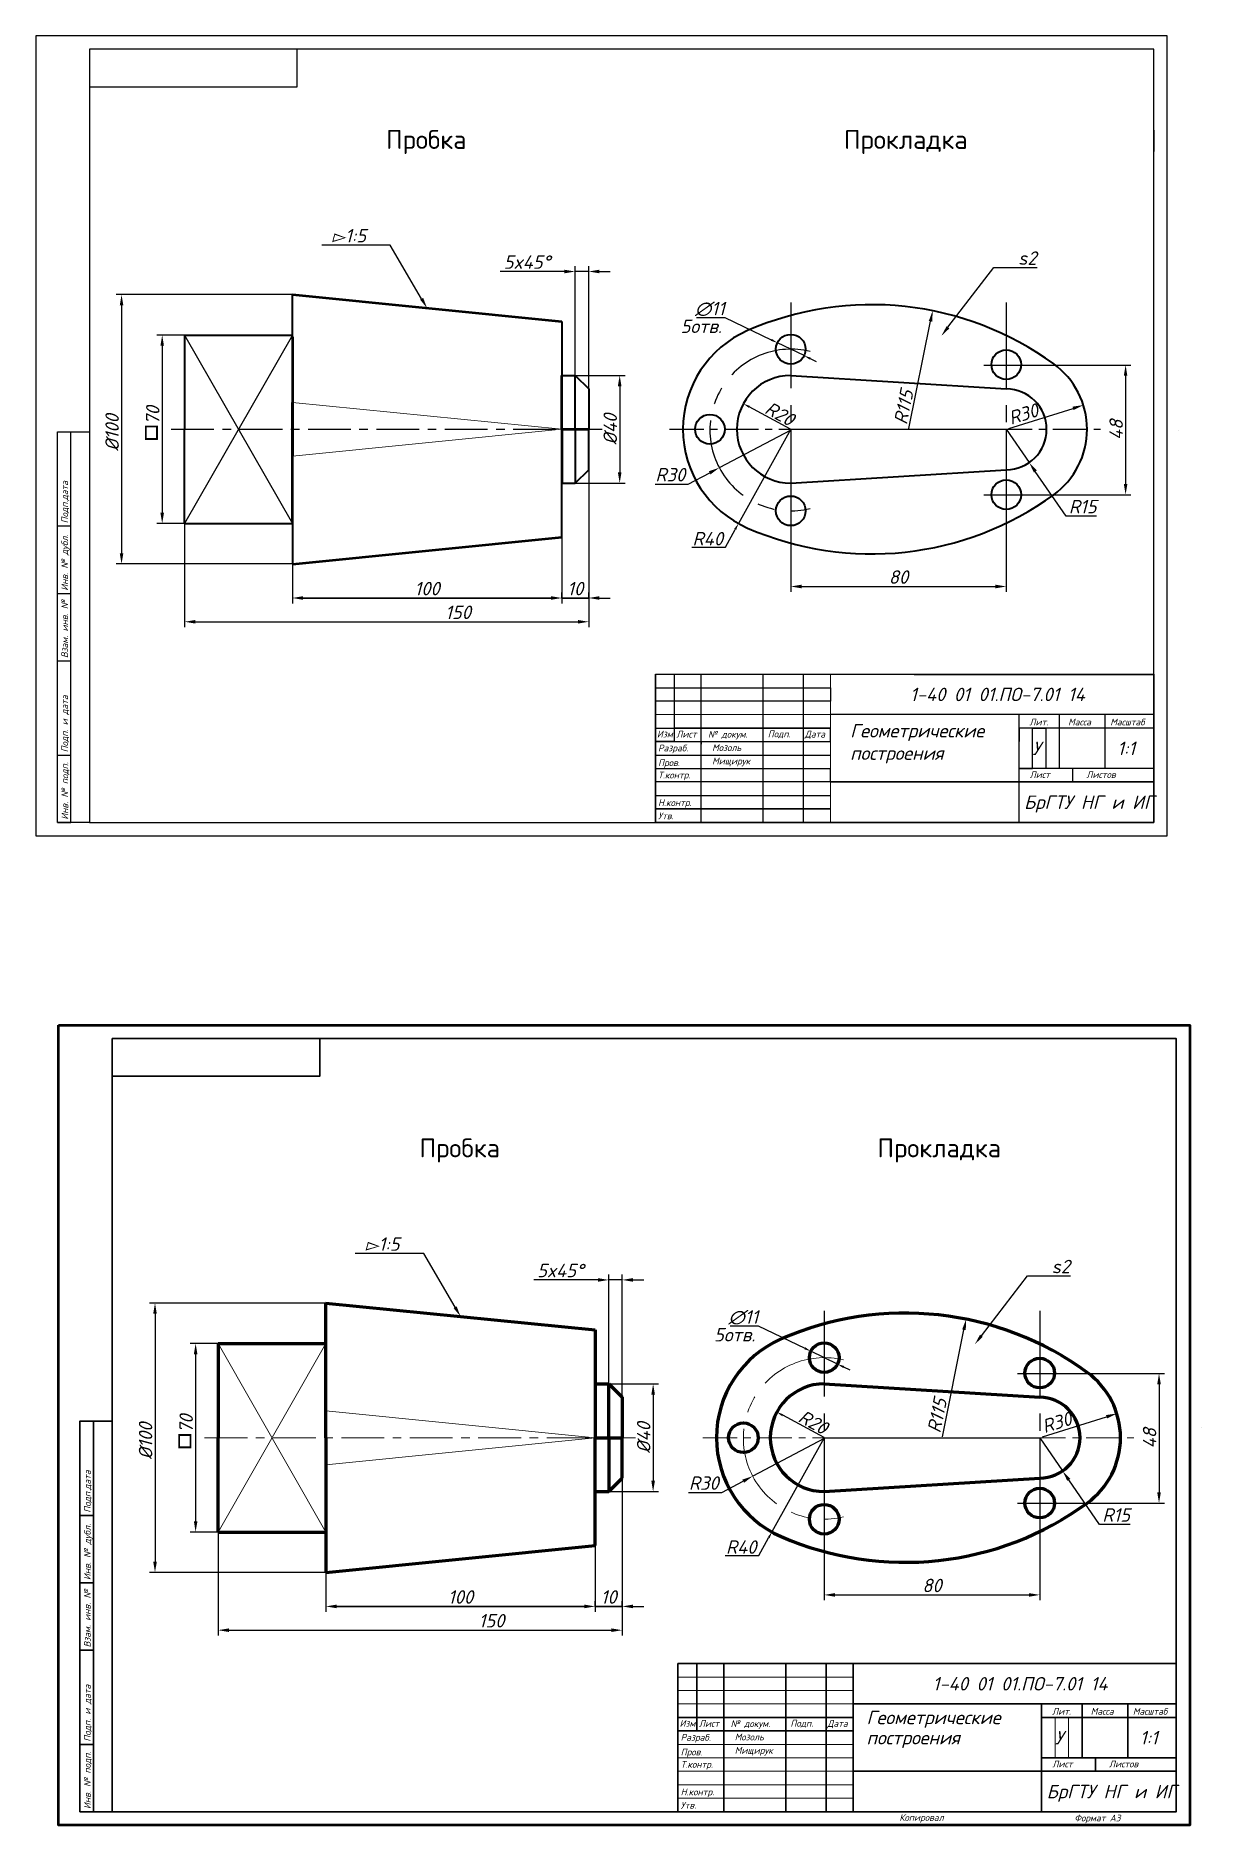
# Model space of a CAD drawing. Header units: millimetres. Extents: x -2 to 3464, y -388 to 765.
# Drawn here: x -2 to 431, y -368 to 297 of the extents above; entities that cross this region are included whole.
import ezdxf
from ezdxf import colors
from ezdxf.entities.mleader import LeaderData, LeaderLine
from ezdxf.math import Vec2, Vec3

# ---------------------------------------------------------------- set-up
doc = ezdxf.new("R2010")
doc.units = ezdxf.units.MM
doc.linetypes.add('осевая', pattern=[50.8, 31.75, -6.35, 6.35, -6.35])
doc.layers.add('MD_Видимые', color=7, linetype='Continuous', lineweight=50)
doc.styles.add('2.5мм', font='isocpeur.ttf', dxfattribs={"oblique": 15, "height": 2.5})
doc.styles.add('7мм', font='isocpeur.ttf', dxfattribs={"height": 7})
doc.styles.get("Standard").update_dxf_attribs({"font": 'isocpeur.ttf', "oblique": 15, "height": 5})
doc.dimstyles.new('ISO-25', dxfattribs={"dimtxt": 5, "dimasz": 2.5, "dimexe": 1.25, "dimexo": 0.625, "dimtad": 1, "dimtoh": 1, "dimtxsty": 'Standard', "dimcen": 2.5, "dimadec": 0, "dimazin": 0, "dimtfac": 1, "dimtmove": 0, "dimatfit": 3, "dimfxl": 1, "dimarcsym": 0})
doc.dimstyles.get("Standard").update_dxf_attribs({"dimtxt": 5, "dimasz": 4, "dimexe": 2, "dimexo": 0, "dimgap": 1, "dimtad": 1, "dimtoh": 1, "dimdec": 0, "dimzin": 0, "dimdsep": 46, "dimtxsty": 'Standard', "dimcen": 0, "dimadec": 0, "dimazin": 0, "dimtfac": 1, "dimtdec": 0, "dimtmove": 0, "dimatfit": 3, "dimfxl": 1, "dimtolj": 1, "dimtzin": 0, "dimarcsym": 0})

msp = doc.modelspace()

# ---------------------------------------------------------------- texts
at = {"style": '2.5мм', "oblique": 15}
for s, p in [('Подп.дата', (10.001, 115.667)), ('Инв. № дубл.', (10.001, 90.667)), ('Взам. инв. №', (10.001, 65.667)), ('Подп. и дата', (10.001, 30.667)), ('Инв. № подп.', (10.036, 5.667)), ('Подп.дата', (18.396, -251.591)), ('Инв. № дубл.', (18.396, -276.591)), ('Взам. инв. №', (18.396, -301.591)), ('Подп. и дата', (18.396, -336.591)), ('Инв. № подп.', (18.431, -361.592))]:
    msp.add_text(s, height=2.5, rotation=90, dxfattribs=at).set_placement(p)
for s, p in [('Изм.', (228.588, 36.187)), ('Лист', (235.774, 36.167)), ('Изм.', (236.983, -331.071)), ('Лист', (244.169, -331.091))]:
    msp.add_text(s, height=2.5, dxfattribs=at).set_placement(p)
at = {"attachment_point": 1}
for s, width, gutter_width, heights, insert, char_height, style in [('Пробка', 30, 35, [0], (128.001, 261.667), 7, '7мм'), ('Прокладка', 30, 35, [0], (298.001, 261.667), 7, '7мм'), ('Лит.', 15, 12.5, [0], (366.864, 43.167), 2.5, '2.5мм'), ('Масса', 17, 12.5, [0], (381.229, 43.167), 2.5, '2.5мм'), ('Масштаб', 18, 12.5, [0], (396.872, 43.167), 2.5, '2.5мм'), ('Разраб.', 17, 12.5, [0], (229.001, 33.527), 2.5, '2.5мм'), ('\\pxi-3,l4,t3;№^Iдокум.', 23, 12.5, [2.413], (245.05, 38.628), 2.5, '2.5мм'), ('Мозоль', 23, 12.5, [0], (249.066, 33.667), 2.5, '2.5мм'), ('Подп.', 15, 12.5, [0], (269.751, 38.771), 2.5, '2.5мм'), ('Пров.', 17, 12.5, [0], (229.001, 28.058), 2.5, '2.5мм'), ('Мищирук', 23, 12.5, [0], (249.066, 28.667), 2.5, '2.5мм'), ('Т.контр.', 16, 12.5, [0], (229.001, 23.493), 2.5, '2.5мм'), ('Лист', 20, 12.5, [0], (366.97, 23.667), 2.5, '2.5мм'), ('Листов', 30, 12.5, [0], (388.001, 23.667), 2.5, '2.5мм'), ('Утв.', 16, 12.5, [0], (229.001, 8.343), 2.5, '2.5мм'), ('Н.контр.', 16, 12.5, [0], (229.001, 13.252), 2.5, '2.5мм'), ('Пробка', 30, 35, [0], (140.419, -112.671), 7, '7мм'), ('Прокладка', 30, 35, [0], (310.419, -112.671), 7, '7мм'), ('Лит.', 15, 12.5, [0], (375.259, -324.091), 2.5, '2.5мм'), ('Масса', 17, 12.5, [0], (389.624, -324.091), 2.5, '2.5мм'), ('Масштаб', 18, 12.5, [0], (405.266, -324.091), 2.5, '2.5мм'), ('\\pxi-3,l4,t3;№^Iдокум.', 23, 12.5, [2.413], (253.445, -328.631), 2.5, '2.5мм'), ('Подп.', 15, 12.5, [0], (278.146, -328.488), 2.5, '2.5мм'), ('Разраб.', 17, 12.5, [0], (237.396, -333.732), 2.5, '2.5мм'), ('Мозоль', 23, 12.5, [0], (257.461, -333.591), 2.5, '2.5мм'), ('Мищирук', 23, 12.5, [0], (257.461, -338.591), 2.5, '2.5мм'), ('Пров.', 17, 12.5, [0], (237.396, -339.201), 2.5, '2.5мм'), ('Т.контр.', 16, 12.5, [0], (237.396, -343.766), 2.5, '2.5мм'), ('Лист', 20, 12.5, [0], (375.365, -343.591), 2.5, '2.5мм'), ('Листов', 30, 12.5, [0], (396.396, -343.591), 2.5, '2.5мм'), ('Н.контр.', 16, 12.5, [0], (237.396, -354.007), 2.5, '2.5мм'), ('Утв.', 16, 12.5, [0], (237.396, -358.916), 2.5, '2.5мм')]:
    msp.add_mtext_dynamic_manual_height_columns(s, width=width, gutter_width=gutter_width, heights=heights, dxfattribs=dict(at, insert=insert, char_height=char_height, style=style))
at = {"char_height": 5, "attachment_point": 1}
for s, width, heights, insert in [('\\pxtc1,4;5отв.', 22.78057, [0], (237.366, 191.326)), ('1-40 01 01.ПО-7.01 14', 120, [0], (322.559, 54.667)), ('Геометрические\\Pпостроения', 70, [18.239], (300.31, 41.205)), ('У', 5, [0], (368.001, 34.667)), ('1:1', 18, [0], (399.475, 34.667)), ('БрГТУ НГ и ИГ', 55, [0], (364.883, 14.667)), ('\\pxtc1,4;5отв.', 22.78057, [0], (249.784, -183.012)), ('1-40 01 01.ПО-7.01 14', 120, [0], (330.954, -312.591)), ('Геометрические', 70, [0], (306.396, -325.091)), ('построения', 70, [0], (306.396, -332.591)), ('У', 5, [0], (376.396, -332.591)), ('1:1', 18, [0], (407.87, -332.591)), ('БрГТУ НГ и ИГ', 55, [0], (373.277, -352.591))]:
    msp.add_mtext_dynamic_manual_height_columns(s, width=width, gutter_width=25, heights=heights, dxfattribs=dict(at, insert=insert))
at = {"char_height": 7, "attachment_point": 1, "rotation": 90, "style": '7мм'}
for insert in [(37.203, 145.916), (49.621, -228.422)]:
    msp.add_mtext_dynamic_manual_height_columns('{\\H0.95833x;□}', width=6.15487, gutter_width=35, heights=[0], dxfattribs=dict(at, insert=insert))
at = {"char_height": 2.5, "attachment_point": 1, "style": '2.5мм'}
for insert in [(283.473, 38.676), (291.868, -328.582)]:
    msp.add_mtext('Дата', dxfattribs=dict(at, insert=insert))
at = {"layer": 'MD_Видимые', "char_height": 2.5, "attachment_point": 1, "style": '2.5мм'}
for s, width, insert in [('Копировал', 19.92422, (318.58, -363.481)), ('Формат А3', 48.12565, (383.564, -363.666))]:
    msp.add_mtext_dynamic_manual_height_columns(s, width=width, gutter_width=12.5, heights=[0], dxfattribs=dict(at, insert=insert))

# ---------------------------------------------------------------- blocks, each defined once
blk = doc.blocks.new('*D0')
at = {"color": 0, "lineweight": -2, "transparency": 16777216}
for p, q in [((194.26, 209.16), (170.42, 209.16)), ((198.26, 165.59), (198.26, 211.16)), ((203.26, 209.16), (198.26, 209.16)), ((203.26, 165.59), (203.26, 211.16)), ((207.26, 209.16), (211.26, 209.16))]:
    blk.add_line(p, q, dxfattribs=at)
at = {"color": 0, "transparency": 16777216}
for points in [[(194.26, 209.83), (194.26, 208.5), (198.26, 209.16)], [(207.26, 209.83), (207.26, 208.5), (203.26, 209.16)]]:
    blk.add_solid(points, dxfattribs=at)
at = {"layer": 'Defpoints', "color": 0, "transparency": 16777216}
for p in [(198.26, 209.16), (198.26, 165.59), (203.26, 165.59)]:
    blk.add_point(p, dxfattribs=at)
at = {"color": 0, "transparency": 16777216, "insert": (180.34, 212.66), "char_height": 5, "width": 9.8795, "attachment_point": 5}
blk.add_mtext('\\A1;5x45%%D', dxfattribs=at)
blk = doc.blocks.new('*D1')
at = {"color": 0, "lineweight": -2, "transparency": 16777216}
for p, q in [((93.26, 130.59), (93.26, 85.96)), ((193.26, 130.59), (193.26, 85.96)), ((189.26, 87.96), (97.26, 87.96))]:
    blk.add_line(p, q, dxfattribs=at)
at = {"color": 0, "transparency": 16777216}
for points in [[(97.26, 88.63), (97.26, 87.3), (93.26, 87.96)], [(189.26, 88.63), (189.26, 87.3), (193.26, 87.96)]]:
    blk.add_solid(points, dxfattribs=at)
at = {"layer": 'Defpoints', "color": 0, "transparency": 16777216}
for p in [(93.26, 130.59), (193.26, 130.59), (93.26, 87.96)]:
    blk.add_point(p, dxfattribs=at)
at = {"color": 0, "transparency": 16777216, "insert": (143.26, 91.46), "char_height": 5, "attachment_point": 5}
blk.add_mtext('\\A1;100', dxfattribs=at)
blk = doc.blocks.new('*D2')
at = {"color": 0, "lineweight": -2, "transparency": 16777216}
for p, q in [((93.26, 130.59), (93.26, 85.96)), ((97.26, 87.96), (189.26, 87.96)), ((193.26, 87.96), (193.26, 89.96))]:
    blk.add_line(p, q, dxfattribs=at)
for points in [[(97.26, 88.63), (97.26, 87.3), (93.26, 87.96)], [(189.26, 88.63), (189.26, 87.3), (193.26, 87.96)]]:
    blk.add_solid(points, dxfattribs=at)
at = {"layer": 'Defpoints', "color": 0, "lineweight": -2, "transparency": 16777216}
for p in [(93.26, 130.59), (193.26, 87.96), (193.26, 87.96)]:
    blk.add_point(p, dxfattribs=at)
at = {"color": 0, "transparency": 16777216, "insert": (143.26, 91.46), "char_height": 5, "attachment_point": 5}
blk.add_mtext('\\A1;100', dxfattribs=at)
blk = doc.blocks.new('*D3')
at = {"color": 0, "lineweight": -2, "transparency": 16777216}
for p, q in [((189.26, 87.96), (185.26, 87.96)), ((193.26, 87.96), (193.26, 89.96)), ((193.26, 87.96), (203.26, 87.96)), ((203.26, 87.96), (203.26, 89.96)), ((207.26, 87.96), (211.26, 87.96))]:
    blk.add_line(p, q, dxfattribs=at)
for points in [[(189.26, 88.63), (189.26, 87.3), (193.26, 87.96)], [(207.26, 88.63), (207.26, 87.3), (203.26, 87.96)]]:
    blk.add_solid(points, dxfattribs=at)
at = {"layer": 'Defpoints', "color": 0, "lineweight": -2, "transparency": 16777216}
for p in [(193.26, 87.96), (203.26, 87.96), (203.26, 87.96)]:
    blk.add_point(p, dxfattribs=at)
at = {"color": 0, "transparency": 16777216, "insert": (198.26, 91.46), "char_height": 5, "attachment_point": 5}
blk.add_mtext('\\A1;10', dxfattribs=at)
blk = doc.blocks.new('*D4')
at = {"color": 0, "lineweight": -2, "transparency": 16777216}
for p, q in [((198.26, 170.59), (216.76, 170.59)), ((214.76, 166.59), (214.76, 134.59)), ((198.26, 130.59), (216.76, 130.59))]:
    blk.add_line(p, q, dxfattribs=at)
at = {"color": 0, "transparency": 16777216}
for points in [[(214.09, 166.59), (215.42, 166.59), (214.76, 170.59)], [(214.09, 134.59), (215.42, 134.59), (214.76, 130.59)]]:
    blk.add_solid(points, dxfattribs=at)
at = {"layer": 'Defpoints', "color": 0, "transparency": 16777216}
for p in [(198.26, 170.59), (198.26, 130.59), (214.76, 130.59)]:
    blk.add_point(p, dxfattribs=at)
at = {"color": 0, "transparency": 16777216, "insert": (211.26, 150.59), "char_height": 5, "attachment_point": 5, "rotation": 90}
blk.add_mtext('\\A1;%%C40', dxfattribs=at)
blk = doc.blocks.new('*D5')
at = {"color": 0, "lineweight": -2, "transparency": 16777216}
for p, q in [((350, 174.44), (404.57, 174.44)), ((402.57, 170.44), (402.57, 130.32)), ((349.99, 126.32), (404.57, 126.32))]:
    blk.add_line(p, q, dxfattribs=at)
at = {"color": 0, "transparency": 16777216}
for points in [[(401.9, 170.44), (403.23, 170.44), (402.57, 174.44)], [(401.9, 130.32), (403.23, 130.32), (402.57, 126.32)]]:
    blk.add_solid(points, dxfattribs=at)
at = {"layer": 'Defpoints', "color": 0, "transparency": 16777216}
for p in [(350, 174.44), (349.99, 126.32), (402.57, 126.32)]:
    blk.add_point(p, dxfattribs=at)
at = {"color": 0, "transparency": 16777216, "insert": (399.07, 150.38), "char_height": 5, "attachment_point": 5, "rotation": 90}
blk.add_mtext('\\A1;48', dxfattribs=at)
blk = doc.blocks.new('*D6')
at = {"color": 0, "lineweight": -2, "transparency": 16777216}
for p, q in [((278.26, 150.59), (278.26, 90.24)), ((358.26, 150.59), (358.26, 90.24)), ((282.26, 92.24), (354.26, 92.24))]:
    blk.add_line(p, q, dxfattribs=at)
at = {"color": 0, "transparency": 16777216}
for points in [[(282.26, 92.9), (282.26, 91.57), (278.26, 92.24)], [(354.26, 92.9), (354.26, 91.57), (358.26, 92.24)]]:
    blk.add_solid(points, dxfattribs=at)
at = {"layer": 'Defpoints', "color": 0, "transparency": 16777216}
for p in [(278.26, 150.59), (358.26, 150.59), (358.26, 92.24)]:
    blk.add_point(p, dxfattribs=at)
at = {"color": 0, "transparency": 16777216, "insert": (318.26, 95.74), "char_height": 5, "attachment_point": 5}
blk.add_mtext('\\A1;80', dxfattribs=at)
blk = doc.blocks.new('*D7')
at = {"color": 0, "lineweight": -2, "transparency": 16777216}
for p, q in [((278.26, 150.32), (251.73, 136.31)), ((240.23, 130.24), (248.19, 134.44)), ((227.89, 130.24), (240.23, 130.24))]:
    blk.add_line(p, q, dxfattribs=at)
blk.add_solid([(247.88, 135.03), (248.5, 133.86), (251.73, 136.31)], dxfattribs=at)
at = {"layer": 'Defpoints', "color": 0, "lineweight": -2, "transparency": 16777216}
for p in [(278.26, 150.32), (251.73, 136.31)]:
    blk.add_point(p, dxfattribs=at)
at = {"color": 0, "transparency": 16777216, "insert": (233.56, 133.74), "char_height": 5, "attachment_point": 5}
blk.add_mtext('\\A1;R30', dxfattribs=at)
blk = doc.blocks.new('*D8')
at = {"color": 0, "lineweight": -2, "transparency": 16777216}
for p, q in [((358.26, 150.59), (366.78, 138.24)), ((380.47, 118.39), (369.05, 134.95)), ((391.81, 118.39), (380.47, 118.39))]:
    blk.add_line(p, q, dxfattribs=at)
blk.add_solid([(369.6, 135.32), (368.5, 134.57), (366.78, 138.24)], dxfattribs=at)
at = {"layer": 'Defpoints', "color": 0, "lineweight": -2, "transparency": 16777216}
for p in [(358.26, 150.59), (366.78, 138.24)]:
    blk.add_point(p, dxfattribs=at)
at = {"color": 0, "transparency": 16777216, "insert": (386.64, 121.89), "char_height": 5, "attachment_point": 5}
blk.add_mtext('\\A1;R15', dxfattribs=at)
blk = doc.blocks.new('*D9')
at = {"color": 0, "lineweight": -2, "transparency": 16777216}
blk.add_line((359.28, 150.9), (383.07, 158.36), dxfattribs=at)
blk.add_solid([(382.87, 159), (383.27, 157.72), (386.89, 159.56)], dxfattribs=at)
at = {"layer": 'Defpoints', "color": 0, "lineweight": -2, "transparency": 16777216}
for p in [(386.89, 159.56), (358.26, 150.59)]:
    blk.add_point(p, dxfattribs=at)
at = {"color": 0, "transparency": 16777216, "insert": (364.6, 156.24), "char_height": 5, "attachment_point": 5, "rotation": 17.40126}
blk.add_mtext('\\A1;R30', dxfattribs=at)
blk = doc.blocks.new('*D10')
at = {"color": 0, "lineweight": -2, "transparency": 16777216}
blk.add_line((322.15, 150.85), (330.16, 190.67), dxfattribs=at)
blk.add_solid([(329.5, 190.8), (330.81, 190.53), (330.95, 194.59)], dxfattribs=at)
at = {"layer": 'Defpoints', "color": 0, "lineweight": -2, "transparency": 16777216}
for p in [(330.95, 194.59), (308.26, 81.85)]:
    blk.add_point(p, dxfattribs=at)
at = {"color": 0, "transparency": 16777216, "insert": (320.18, 158.82), "char_height": 5, "attachment_point": 5, "rotation": 78.62236}
blk.add_mtext('\\A1;R115', dxfattribs=at)
blk = doc.blocks.new('*D11')
at = {"color": 0, "lineweight": -2, "transparency": 16777216}
for p, q in [((243.31, 192.12), (253.77, 192.12)), ((253.77, 192.12), (271.05, 183.79)), ((283.21, 177.93), (273.3, 182.71)), ((285.47, 176.85), (287.72, 175.76))]:
    blk.add_line(p, q, dxfattribs=at)
for points in [[(271.23, 184.17), (270.87, 183.42), (273.3, 182.71)], [(285.65, 177.22), (285.28, 176.47), (283.21, 177.93)]]:
    blk.add_solid(points, dxfattribs=at)
at = {"layer": 'Defpoints', "color": 0, "lineweight": -2, "transparency": 16777216}
for p in [(273.3, 182.71), (283.21, 177.93)]:
    blk.add_point(p, dxfattribs=at)
at = {"color": 0, "transparency": 16777216, "insert": (248.23, 195.25), "char_height": 5, "attachment_point": 5}
blk.add_mtext('∅11', dxfattribs=at)
blk = doc.blocks.new('*D12')
at = {"color": 0, "lineweight": -2, "transparency": 16777216}
blk.add_line((278.21, 150.61), (262.87, 158.91), dxfattribs=at)
blk.add_solid([(263.07, 159.28), (262.67, 158.55), (260.67, 160.1)], dxfattribs=at)
at = {"layer": 'Defpoints', "color": 0, "lineweight": -2, "transparency": 16777216}
for p in [(260.67, 160.1), (278.26, 150.59)]:
    blk.add_point(p, dxfattribs=at)
at = {"color": 0, "transparency": 16777216, "insert": (274.16, 156.36), "char_height": 5, "attachment_point": 5, "rotation": 331.58489}
blk.add_mtext('R20', dxfattribs=at)
blk = doc.blocks.new('*D13')
at = {"color": 0, "lineweight": -2, "transparency": 16777216}
for p, q in [((278.26, 150.59), (258.85, 115.61)), ((253.99, 106.87), (257.63, 113.43)), ((241.53, 106.87), (253.99, 106.87))]:
    blk.add_line(p, q, dxfattribs=at)
blk.add_solid([(257.27, 113.63), (258, 113.22), (258.85, 115.61)], dxfattribs=at)
at = {"layer": 'Defpoints', "color": 0, "lineweight": -2, "transparency": 16777216}
for p in [(278.26, 150.59), (258.85, 115.61)]:
    blk.add_point(p, dxfattribs=at)
at = {"color": 0, "transparency": 16777216, "insert": (247.45, 109.99), "char_height": 5, "attachment_point": 5}
blk.add_mtext('R40', dxfattribs=at)
blk = doc.blocks.new('*D36')
at = {"color": 0, "lineweight": -2, "transparency": 16777216}
for p, q in [((53.26, 150.59), (53.26, 77.15)), ((203.26, 150.32), (203.26, 77.15)), ((57.26, 79.15), (199.26, 79.15))]:
    blk.add_line(p, q, dxfattribs=at)
at = {"color": 0, "transparency": 16777216}
for points in [[(57.26, 79.81), (57.26, 78.48), (53.26, 79.15)], [(199.26, 79.81), (199.26, 78.48), (203.26, 79.15)]]:
    blk.add_solid(points, dxfattribs=at)
at = {"layer": 'Defpoints', "color": 0, "transparency": 16777216}
for p in [(53.26, 150.59), (203.26, 150.32), (203.26, 79.15)]:
    blk.add_point(p, dxfattribs=at)
at = {"color": 0, "transparency": 16777216, "insert": (154.76, 82.65), "char_height": 5, "attachment_point": 5}
blk.add_mtext('\\A1;150', dxfattribs=at)
blk = doc.blocks.new('*D37')
at = {"color": 0, "lineweight": -2, "transparency": 16777216}
for p, q in [((93.26, 200.59), (27.84, 200.59)), ((29.84, 196.59), (29.84, 104.59)), ((93.26, 100.59), (27.84, 100.59))]:
    blk.add_line(p, q, dxfattribs=at)
at = {"color": 0, "transparency": 16777216}
for points in [[(29.17, 196.59), (30.51, 196.59), (29.84, 200.59)], [(29.17, 104.59), (30.51, 104.59), (29.84, 100.59)]]:
    blk.add_solid(points, dxfattribs=at)
at = {"layer": 'Defpoints', "color": 0, "transparency": 16777216}
for p in [(93.26, 200.59), (29.84, 100.59), (93.26, 100.59)]:
    blk.add_point(p, dxfattribs=at)
at = {"color": 0, "transparency": 16777216, "insert": (26.34, 149.34), "char_height": 5, "attachment_point": 5, "rotation": 90}
blk.add_mtext('\\A1;%%C100', dxfattribs=at)
blk = doc.blocks.new('*D38')
at = {"color": 0, "lineweight": -2, "transparency": 16777216}
for p, q in [((53.26, 185.59), (42.93, 185.59)), ((44.93, 181.59), (44.93, 119.59)), ((53.26, 115.59), (42.93, 115.59))]:
    blk.add_line(p, q, dxfattribs=at)
at = {"color": 0, "transparency": 16777216}
for points in [[(44.26, 181.59), (45.59, 181.59), (44.93, 185.59)], [(44.26, 119.59), (45.59, 119.59), (44.93, 115.59)]]:
    blk.add_solid(points, dxfattribs=at)
at = {"layer": 'Defpoints', "color": 0, "transparency": 16777216}
for p in [(53.26, 185.59), (44.93, 115.59), (53.26, 115.59)]:
    blk.add_point(p, dxfattribs=at)
at = {"color": 0, "transparency": 16777216, "insert": (41.43, 155.73), "char_height": 5, "attachment_point": 5, "rotation": 90}
blk.add_mtext('\\A1;70', dxfattribs=at)
blk = doc.blocks.new('*D101')
at = {"color": 0, "lineweight": -2, "transparency": 16777216}
for p, q in [((206.68, -165.18), (182.84, -165.18)), ((210.68, -208.75), (210.68, -163.18)), ((215.68, -165.18), (210.68, -165.18)), ((215.68, -208.75), (215.68, -163.18)), ((219.68, -165.18), (223.68, -165.18))]:
    blk.add_line(p, q, dxfattribs=at)
at = {"color": 0, "transparency": 16777216}
for points in [[(206.68, -164.51), (206.68, -165.84), (210.68, -165.18)], [(219.68, -164.51), (219.68, -165.84), (215.68, -165.18)]]:
    blk.add_solid(points, dxfattribs=at)
at = {"layer": 'Defpoints', "color": 0, "transparency": 16777216}
for p in [(210.68, -165.18), (210.68, -208.75), (215.68, -208.75)]:
    blk.add_point(p, dxfattribs=at)
at = {"color": 0, "lineweight": 13, "transparency": 16777216, "insert": (192.76, -161.68), "char_height": 5, "width": 9.8795, "attachment_point": 5}
blk.add_mtext('\\A1;5x45%%D', dxfattribs=at)
blk = doc.blocks.new('*D102')
at = {"color": 0, "lineweight": -2, "transparency": 16777216}
for p, q in [((105.68, -243.75), (105.68, -288.37)), ((205.68, -243.75), (205.68, -288.37)), ((201.68, -286.37), (109.68, -286.37))]:
    blk.add_line(p, q, dxfattribs=at)
at = {"color": 0, "transparency": 16777216}
for points in [[(109.68, -285.71), (109.68, -287.04), (105.68, -286.37)], [(201.68, -285.71), (201.68, -287.04), (205.68, -286.37)]]:
    blk.add_solid(points, dxfattribs=at)
at = {"layer": 'Defpoints', "color": 0, "transparency": 16777216}
for p in [(105.68, -243.75), (205.68, -243.75), (105.68, -286.37)]:
    blk.add_point(p, dxfattribs=at)
at = {"color": 0, "lineweight": 13, "transparency": 16777216, "insert": (155.68, -282.87), "char_height": 5, "attachment_point": 5}
blk.add_mtext('\\A1;100', dxfattribs=at)
blk = doc.blocks.new('*D96')
at = {"color": 0, "lineweight": -2, "transparency": 16777216}
for p, q in [((105.68, -258.12), (105.68, -288.37)), ((205.68, -286.37), (205.68, -284.37)), ((109.68, -286.37), (201.68, -286.37))]:
    blk.add_line(p, q, dxfattribs=at)
for points in [[(109.68, -285.71), (109.68, -287.04), (105.68, -286.37)], [(201.68, -285.71), (201.68, -287.04), (205.68, -286.37)]]:
    blk.add_solid(points, dxfattribs=at)
at = {"layer": 'Defpoints', "color": 0, "lineweight": -2, "transparency": 16777216}
for p in [(105.68, -258.12), (205.68, -286.37), (205.68, -286.37)]:
    blk.add_point(p, dxfattribs=at)
at = {"color": 0, "lineweight": 13, "transparency": 16777216, "insert": (155.68, -282.87), "char_height": 5, "attachment_point": 5}
blk.add_mtext('\\A1;100', dxfattribs=at)
blk = doc.blocks.new('*D97')
at = {"color": 0, "lineweight": -2, "transparency": 16777216}
for p, q in [((205.68, -286.37), (205.68, -284.37)), ((215.68, -286.37), (215.68, -284.37)), ((201.68, -286.37), (197.68, -286.37)), ((205.68, -286.37), (215.68, -286.37)), ((219.68, -286.37), (223.68, -286.37))]:
    blk.add_line(p, q, dxfattribs=at)
for points in [[(201.68, -285.71), (201.68, -287.04), (205.68, -286.37)], [(219.68, -285.71), (219.68, -287.04), (215.68, -286.37)]]:
    blk.add_solid(points, dxfattribs=at)
at = {"layer": 'Defpoints', "color": 0, "lineweight": -2, "transparency": 16777216}
for p in [(205.68, -286.37), (215.68, -286.37), (215.68, -286.37)]:
    blk.add_point(p, dxfattribs=at)
at = {"color": 0, "lineweight": 13, "transparency": 16777216, "insert": (210.68, -282.87), "char_height": 5, "attachment_point": 5}
blk.add_mtext('\\A1;10', dxfattribs=at)
blk = doc.blocks.new('*D103')
at = {"color": 0, "lineweight": -2, "transparency": 16777216}
for p, q in [((210.68, -203.75), (229.17, -203.75)), ((227.17, -207.75), (227.17, -239.75)), ((210.68, -243.75), (229.17, -243.75))]:
    blk.add_line(p, q, dxfattribs=at)
at = {"color": 0, "transparency": 16777216}
for points in [[(226.51, -207.75), (227.84, -207.75), (227.17, -203.75)], [(226.51, -239.75), (227.84, -239.75), (227.17, -243.75)]]:
    blk.add_solid(points, dxfattribs=at)
at = {"layer": 'Defpoints', "color": 0, "transparency": 16777216}
for p in [(210.68, -203.75), (210.68, -243.75), (227.17, -243.75)]:
    blk.add_point(p, dxfattribs=at)
at = {"color": 0, "lineweight": 13, "transparency": 16777216, "insert": (223.67, -223.75), "char_height": 5, "attachment_point": 5, "rotation": 90}
blk.add_mtext('\\A1;%%C40', dxfattribs=at)
blk = doc.blocks.new('*D98')
at = {"color": 0, "lineweight": -2, "transparency": 16777216}
for p, q in [((362.42, -199.9), (416.98, -199.9)), ((414.98, -203.9), (414.98, -244.02)), ((362.41, -248.02), (416.98, -248.02))]:
    blk.add_line(p, q, dxfattribs=at)
at = {"color": 0, "transparency": 16777216}
for points in [[(414.32, -203.9), (415.65, -203.9), (414.98, -199.9)], [(414.32, -244.02), (415.65, -244.02), (414.98, -248.02)]]:
    blk.add_solid(points, dxfattribs=at)
at = {"layer": 'Defpoints', "color": 0, "transparency": 16777216}
for p in [(362.42, -199.9), (362.41, -248.02), (414.98, -248.02)]:
    blk.add_point(p, dxfattribs=at)
at = {"color": 0, "lineweight": 13, "transparency": 16777216, "insert": (411.48, -223.96), "char_height": 5, "attachment_point": 5, "rotation": 90}
blk.add_mtext('\\A1;48', dxfattribs=at)
blk = doc.blocks.new('*D104')
at = {"color": 0, "lineweight": -2, "transparency": 16777216}
for p, q in [((290.68, -223.75), (290.68, -284.1)), ((370.68, -223.75), (370.68, -284.1)), ((294.68, -282.1), (366.68, -282.1))]:
    blk.add_line(p, q, dxfattribs=at)
at = {"color": 0, "transparency": 16777216}
for points in [[(294.68, -281.44), (294.68, -282.77), (290.68, -282.1)], [(366.68, -281.44), (366.68, -282.77), (370.68, -282.1)]]:
    blk.add_solid(points, dxfattribs=at)
at = {"layer": 'Defpoints', "color": 0, "transparency": 16777216}
for p in [(290.68, -223.75), (370.68, -223.75), (370.68, -282.1)]:
    blk.add_point(p, dxfattribs=at)
at = {"color": 0, "lineweight": 13, "transparency": 16777216, "insert": (330.68, -278.6), "char_height": 5, "attachment_point": 5}
blk.add_mtext('\\A1;80', dxfattribs=at)
blk = doc.blocks.new('*D105')
at = {"color": 0, "lineweight": -2, "transparency": 16777216}
for p, q in [((290.68, -224.02), (264.15, -238.03)), ((240.31, -244.1), (252.65, -244.1)), ((252.65, -244.1), (260.61, -239.89))]:
    blk.add_line(p, q, dxfattribs=at)
blk.add_solid([(260.3, -239.3), (260.92, -240.48), (264.15, -238.03)], dxfattribs=at)
at = {"layer": 'Defpoints', "color": 0, "lineweight": -2, "transparency": 16777216}
for p in [(290.68, -224.02), (264.15, -238.03)]:
    blk.add_point(p, dxfattribs=at)
at = {"color": 0, "lineweight": 13, "transparency": 16777216, "insert": (245.98, -240.6), "char_height": 5, "attachment_point": 5}
blk.add_mtext('\\A1;R30', dxfattribs=at)
blk = doc.blocks.new('*D99')
at = {"color": 0, "lineweight": -2, "transparency": 16777216}
for p, q in [((370.68, -223.75), (379.2, -236.1)), ((392.89, -255.94), (381.47, -239.39)), ((404.23, -255.94), (392.89, -255.94))]:
    blk.add_line(p, q, dxfattribs=at)
blk.add_solid([(382.02, -239.01), (380.92, -239.77), (379.2, -236.1)], dxfattribs=at)
at = {"layer": 'Defpoints', "color": 0, "lineweight": -2, "transparency": 16777216}
for p in [(370.68, -223.75), (379.2, -236.1)]:
    blk.add_point(p, dxfattribs=at)
at = {"color": 0, "lineweight": 13, "transparency": 16777216, "insert": (399.06, -252.44), "char_height": 5, "attachment_point": 5}
blk.add_mtext('\\A1;R15', dxfattribs=at)
blk = doc.blocks.new('*D106')
at = {"color": 0, "lineweight": -2, "transparency": 16777216}
blk.add_line((371.7, -223.43), (395.49, -215.98), dxfattribs=at)
blk.add_solid([(395.29, -215.34), (395.69, -216.61), (399.3, -214.78)], dxfattribs=at)
at = {"layer": 'Defpoints', "color": 0, "lineweight": -2, "transparency": 16777216}
for p in [(399.3, -214.78), (370.68, -223.75)]:
    blk.add_point(p, dxfattribs=at)
at = {"color": 0, "lineweight": 13, "transparency": 16777216, "insert": (377.02, -218.1), "char_height": 5, "attachment_point": 5, "rotation": 17.40126}
blk.add_mtext('\\A1;R30', dxfattribs=at)
blk = doc.blocks.new('*D107')
at = {"color": 0, "lineweight": -2, "transparency": 16777216}
blk.add_line((334.56, -223.48), (342.57, -183.67), dxfattribs=at)
blk.add_solid([(341.92, -183.54), (343.23, -183.8), (343.36, -179.75)], dxfattribs=at)
at = {"layer": 'Defpoints', "color": 0, "lineweight": -2, "transparency": 16777216}
for p in [(343.36, -179.75), (320.68, -292.49)]:
    blk.add_point(p, dxfattribs=at)
at = {"color": 0, "lineweight": 13, "transparency": 16777216, "insert": (332.6, -215.52), "char_height": 5, "attachment_point": 5, "rotation": 78.62236}
blk.add_mtext('\\A1;R115', dxfattribs=at)
blk = doc.blocks.new('*D108')
at = {"color": 0, "lineweight": -2, "transparency": 16777216}
for p, q in [((255.73, -182.21), (266.19, -182.21)), ((266.19, -182.21), (283.47, -190.54)), ((295.63, -196.41), (285.72, -191.63)), ((297.88, -197.49), (300.14, -198.58))]:
    blk.add_line(p, q, dxfattribs=at)
for points in [[(283.65, -190.17), (283.29, -190.92), (285.72, -191.63)], [(298.06, -197.12), (297.7, -197.87), (295.63, -196.41)]]:
    blk.add_solid(points, dxfattribs=at)
at = {"layer": 'Defpoints', "color": 0, "lineweight": -2, "transparency": 16777216}
for p in [(285.72, -191.63), (295.63, -196.41)]:
    blk.add_point(p, dxfattribs=at)
at = {"color": 0, "lineweight": 13, "transparency": 16777216, "insert": (260.65, -179.09), "char_height": 5, "attachment_point": 5}
blk.add_mtext('∅11', dxfattribs=at)
blk = doc.blocks.new('*D109')
at = {"color": 0, "lineweight": -2, "transparency": 16777216}
blk.add_line((290.63, -223.72), (275.29, -215.43), dxfattribs=at)
blk.add_solid([(275.48, -215.06), (275.09, -215.79), (273.09, -214.24)], dxfattribs=at)
at = {"layer": 'Defpoints', "color": 0, "lineweight": -2, "transparency": 16777216}
for p in [(273.09, -214.24), (290.68, -223.75)]:
    blk.add_point(p, dxfattribs=at)
at = {"color": 0, "lineweight": 13, "transparency": 16777216, "insert": (286.58, -217.98), "char_height": 5, "attachment_point": 5, "rotation": 331.58489}
blk.add_mtext('R20', dxfattribs=at)
blk = doc.blocks.new('*D110')
at = {"color": 0, "lineweight": -2, "transparency": 16777216}
for p, q in [((290.68, -223.75), (271.26, -258.73)), ((266.41, -267.47), (270.05, -260.91)), ((253.95, -267.47), (266.41, -267.47))]:
    blk.add_line(p, q, dxfattribs=at)
blk.add_solid([(269.69, -260.71), (270.42, -261.11), (271.26, -258.73)], dxfattribs=at)
at = {"layer": 'Defpoints', "color": 0, "lineweight": -2, "transparency": 16777216}
for p in [(290.68, -223.75), (271.26, -258.73)]:
    blk.add_point(p, dxfattribs=at)
at = {"color": 0, "lineweight": 13, "transparency": 16777216, "insert": (259.87, -264.34), "char_height": 5, "attachment_point": 5}
blk.add_mtext('R40', dxfattribs=at)
blk = doc.blocks.new('*D100')
at = {"color": 0, "lineweight": -2, "transparency": 16777216}
for p, q in [((215.68, -238.75), (215.68, -297.19)), ((65.68, -258.75), (65.68, -297.19)), ((69.68, -295.19), (211.68, -295.19))]:
    blk.add_line(p, q, dxfattribs=at)
at = {"color": 0, "transparency": 16777216}
for points in [[(69.68, -294.53), (69.68, -295.86), (65.68, -295.19)], [(211.68, -294.53), (211.68, -295.86), (215.68, -295.19)]]:
    blk.add_solid(points, dxfattribs=at)
at = {"layer": 'Defpoints', "color": 0, "transparency": 16777216}
for p in [(215.68, -238.75), (65.68, -258.75), (215.68, -295.19)]:
    blk.add_point(p, dxfattribs=at)
at = {"color": 0, "lineweight": 13, "transparency": 16777216, "insert": (167.18, -291.69), "char_height": 5, "attachment_point": 5}
blk.add_mtext('\\A1;150', dxfattribs=at)
blk = doc.blocks.new('*D111')
at = {"color": 0, "lineweight": -2, "transparency": 16777216}
for p, q in [((105.68, -173.75), (40.26, -173.75)), ((42.26, -177.75), (42.26, -269.75)), ((105.68, -273.75), (40.26, -273.75))]:
    blk.add_line(p, q, dxfattribs=at)
at = {"color": 0, "transparency": 16777216}
for points in [[(41.59, -177.75), (42.93, -177.75), (42.26, -173.75)], [(41.59, -269.75), (42.93, -269.75), (42.26, -273.75)]]:
    blk.add_solid(points, dxfattribs=at)
at = {"layer": 'Defpoints', "color": 0, "transparency": 16777216}
for p in [(105.68, -173.75), (42.26, -273.75), (105.68, -273.75)]:
    blk.add_point(p, dxfattribs=at)
at = {"color": 0, "lineweight": 13, "transparency": 16777216, "insert": (38.76, -225), "char_height": 5, "attachment_point": 5, "rotation": 90}
blk.add_mtext('\\A1;%%C100', dxfattribs=at)
blk = doc.blocks.new('*D112')
at = {"color": 0, "lineweight": -2, "transparency": 16777216}
for p, q in [((65.68, -188.75), (55.34, -188.75)), ((57.34, -192.75), (57.34, -254.75)), ((65.68, -258.75), (55.34, -258.75))]:
    blk.add_line(p, q, dxfattribs=at)
at = {"color": 0, "transparency": 16777216}
for points in [[(56.68, -192.75), (58.01, -192.75), (57.34, -188.75)], [(56.68, -254.75), (58.01, -254.75), (57.34, -258.75)]]:
    blk.add_solid(points, dxfattribs=at)
at = {"layer": 'Defpoints', "color": 0, "transparency": 16777216}
for p in [(65.68, -188.75), (57.34, -258.75), (65.68, -258.75)]:
    blk.add_point(p, dxfattribs=at)
at = {"color": 0, "lineweight": 13, "transparency": 16777216, "insert": (53.84, -218.61), "char_height": 5, "attachment_point": 5, "rotation": 90}
blk.add_mtext('\\A1;70', dxfattribs=at)

# ---------------------------------------------------------------- dimensions: what is measured, and where the dimension line sits
dim = msp.add_linear_dim(base=(198.259, 209.163), p1=(203.259, 165.585), p2=(198.259, 165.585), text='5x45%%D', dimstyle='Standard')
dim.commit()
dim.dimension.update_dxf_attribs({"geometry": '*D0', "text_midpoint": (180.339, 212.663)})
dim = msp.add_linear_dim(base=(29.841, 100.585), p1=(93.259, 200.585), p2=(93.259, 100.585), angle=90, text='%%C<>', dimstyle='Standard')
dim.commit()
dim.dimension.update_dxf_attribs({"geometry": '*D37', "text_midpoint": (29.841, 149.337), "dimtype": 160})
dim = msp.add_diameter_dim_2p(p1=(283.213, 177.932), p2=(273.304, 182.708), dimstyle='ISO-25')
dim.commit()
dim.dimension.update_dxf_attribs({"geometry": '*D11', "text_midpoint": (248.227, 192.124), "dimtype": 163})
for center, mpoint, dimstyle, picture, middle in [((308.259, 81.847), (330.945, 194.587), 'Standard', '*D10', (323.609, 158.128)), ((278.259, 150.585), (260.668, 160.102), 'ISO-25', '*D12', (272.67, 153.609)), ((358.259, 150.585), (386.886, 159.557), 'Standard', '*D9', (365.644, 152.9)), ((358.259, 150.585), (366.777, 138.239), 'Standard', '*D8', (386.638, 118.394))]:
    dim = msp.add_radius_dim(center=center, mpoint=mpoint, dimstyle=dimstyle)
    dim.commit()
    dim.dimension.update_dxf_attribs({"geometry": picture, "text_midpoint": middle, "dimtype": 164})
dim = msp.add_linear_dim(base=(44.926, 115.585), p1=(53.259, 185.585), p2=(53.259, 115.585), angle=90, dimstyle='Standard')
dim.commit()
dim.dimension.update_dxf_attribs({"geometry": '*D38', "text_midpoint": (44.926, 155.732), "dimtype": 160})
dim = msp.add_linear_dim(base=(402.567, 126.32), p1=(349.999, 174.442), p2=(349.994, 126.32), angle=90, dimstyle='Standard')
dim.commit()
dim.dimension.update_dxf_attribs({"geometry": '*D5', "text_midpoint": (399.067, 150.381)})
dim = msp.add_linear_dim(base=(214.755, 130.585), p1=(198.259, 170.585), p2=(198.259, 130.585), angle=90, text='%%C<>', dimstyle='Standard')
dim.commit()
dim.dimension.update_dxf_attribs({"geometry": '*D4', "text_midpoint": (211.255, 150.585)})
dim = msp.add_linear_dim(base=(203.259, 79.145), p1=(53.259, 150.585), p2=(203.259, 150.32), dimstyle='Standard')
dim.commit()
dim.dimension.update_dxf_attribs({"geometry": '*D36', "text_midpoint": (154.764, 79.145), "dimtype": 160})
for center, mpoint, dimstyle, picture, middle in [((278.259, 150.32), (251.73, 136.313), 'Standard', '*D7', (233.564, 133.743)), ((278.259, 150.585), (258.846, 115.612), 'ISO-25', '*D13', (247.448, 109.993))]:
    dim = msp.add_radius_dim(center=center, mpoint=mpoint, dimstyle=dimstyle)
    dim.commit()
    dim.dimension.update_dxf_attribs({"geometry": picture, "text_midpoint": middle})
for base, p1, p2, picture, middle in [((358.259, 92.236), (278.259, 150.585), (358.259, 150.585), '*D6', (318.259, 95.736)), ((93.259, 87.965), (193.259, 130.585), (93.259, 130.585), '*D1', (143.259, 91.465))]:
    dim = msp.add_linear_dim(base=base, p1=p1, p2=p2, dimstyle='Standard')
    dim.commit()
    dim.dimension.update_dxf_attribs({"geometry": picture, "text_midpoint": middle})
for base, p1, p2, picture, middle in [((193.259, 87.965), (93.259, 130.585), (193.259, 87.965), '*D2', (143.259, 91.465)), ((203.259, 87.965), (193.259, 87.965), (203.259, 87.965), '*D3', (198.259, 91.465))]:
    dim = msp.add_linear_dim(base=base, p1=p1, p2=p2, dimstyle='Standard', override={"dimtmove": 1})
    dim.commit()
    dim.dimension.update_dxf_attribs({"geometry": picture, "text_midpoint": middle})
at = {"lineweight": 13}
dim = msp.add_linear_dim(base=(210.677, -165.175), p1=(215.677, -208.753), p2=(210.677, -208.753), text='5x45%%D', dimstyle='Standard', dxfattribs=at)
dim.commit()
dim.dimension.update_dxf_attribs({"geometry": '*D101', "text_midpoint": (192.757, -161.675)})
dim = msp.add_linear_dim(base=(42.259, -273.753), p1=(105.677, -173.753), p2=(105.677, -273.753), angle=90, text='%%C<>', dimstyle='Standard', dxfattribs=at)
dim.commit()
dim.dimension.update_dxf_attribs({"geometry": '*D111', "text_midpoint": (42.259, -225.001), "dimtype": 160})
dim = msp.add_diameter_dim_2p(p1=(295.631, -196.406), p2=(285.723, -191.63), dimstyle='ISO-25', dxfattribs=at)
dim.commit()
dim.dimension.update_dxf_attribs({"geometry": '*D108', "text_midpoint": (260.645, -182.214), "dimtype": 163})
for center, mpoint, dimstyle, picture, middle in [((320.677, -292.492), (343.364, -179.751), 'Standard', '*D107', (336.027, -216.21)), ((290.677, -223.753), (273.087, -214.236), 'ISO-25', '*D109', (285.089, -220.729)), ((370.677, -223.753), (399.304, -214.781), 'Standard', '*D106', (378.062, -221.438)), ((370.677, -223.753), (379.195, -236.099), 'Standard', '*D99', (399.057, -255.944))]:
    dim = msp.add_radius_dim(center=center, mpoint=mpoint, dimstyle=dimstyle, dxfattribs=at)
    dim.commit()
    dim.dimension.update_dxf_attribs({"geometry": picture, "text_midpoint": middle, "dimtype": 164})
dim = msp.add_linear_dim(base=(57.344, -258.753), p1=(65.677, -188.753), p2=(65.677, -258.753), angle=90, dimstyle='Standard', dxfattribs=at)
dim.commit()
dim.dimension.update_dxf_attribs({"geometry": '*D112', "text_midpoint": (57.344, -218.606), "dimtype": 160})
dim = msp.add_linear_dim(base=(227.173, -243.753), p1=(210.677, -203.753), p2=(210.677, -243.753), angle=90, text='%%C<>', dimstyle='Standard', dxfattribs=at)
dim.commit()
dim.dimension.update_dxf_attribs({"geometry": '*D103', "text_midpoint": (223.673, -223.753)})
dim = msp.add_linear_dim(base=(414.985, -248.018), p1=(362.417, -199.896), p2=(362.412, -248.018), angle=90, dimstyle='Standard', dxfattribs=at)
dim.commit()
dim.dimension.update_dxf_attribs({"geometry": '*D98', "text_midpoint": (411.485, -223.957)})
for center, mpoint, dimstyle, picture, middle in [((290.677, -224.018), (264.148, -238.025), 'Standard', '*D105', (245.982, -240.595)), ((290.677, -223.753), (271.264, -258.726), 'ISO-25', '*D110', (259.866, -264.345))]:
    dim = msp.add_radius_dim(center=center, mpoint=mpoint, dimstyle=dimstyle, dxfattribs=at)
    dim.commit()
    dim.dimension.update_dxf_attribs({"geometry": picture, "text_midpoint": middle})
for base, p1, p2, picture, middle in [((370.677, -282.102), (290.677, -223.753), (370.677, -223.753), '*D104', (330.677, -278.602)), ((105.677, -286.373), (205.677, -243.753), (105.677, -243.753), '*D102', (155.677, -282.873))]:
    dim = msp.add_linear_dim(base=base, p1=p1, p2=p2, dimstyle='Standard', dxfattribs=at)
    dim.commit()
    dim.dimension.update_dxf_attribs({"geometry": picture, "text_midpoint": middle})
dim = msp.add_linear_dim(base=(215.677, -295.193), p1=(65.677, -258.753), p2=(215.677, -238.753), dimstyle='Standard', dxfattribs=at)
dim.commit()
dim.dimension.update_dxf_attribs({"geometry": '*D100', "text_midpoint": (167.182, -295.193), "dimtype": 160})
for base, p1, p2, picture, middle in [((205.677, -286.373), (105.677, -258.124), (205.677, -286.373), '*D96', (155.677, -282.873)), ((215.677, -286.373), (205.677, -286.373), (215.677, -286.373), '*D97', (210.677, -282.873))]:
    dim = msp.add_linear_dim(base=base, p1=p1, p2=p2, dimstyle='Standard', override={"dimtmove": 1}, dxfattribs=at)
    dim.commit()
    dim.dimension.update_dxf_attribs({"geometry": picture, "text_midpoint": middle})

# ---------------------------------------------------------------- linework, layer by layer
for p, q in [((413.001, 261.667), (413.001, 254.667)), ((413.001, 258.667), (413.001, 253.667)), ((93.259, 185.585), (53.259, 115.585)), ((53.259, 185.585), (93.259, 115.585)), ((278.259, 150.585), (358.259, 150.585)), ((358.259, 150.585), (358.259, 126.585)), ((422.18, 149.964), (422.18, 149.964)), ((203.259, 87.965), (193.259, 87.965)), ((228.001, 54.667), (293.001, 54.667)), ((293.001, 54.667), (293.001, 49.667)), ((293.001, 49.667), (228.001, 49.667)), ((245.001, 34.667), (245.001, 33.667)), ((363.001, 39.667), (363.001, 34.667)), ((245.001, 29.667), (245.001, 31.167)), ((293.001, 19.667), (293.001, 24.667)), ((363.001, 19.667), (363.001, 21.003)), ((290.677, -223.753), (370.677, -223.753)), ((370.677, -223.753), (370.677, -247.753)), ((430.64, -220.111), (430.64, -220.111)), ((215.677, -286.373), (205.677, -286.373)), ((301.396, -312.591), (301.396, -317.591)), ((301.396, -322.591), (301.396, -332.591)), ((371.396, -330.091), (371.396, -325.091)), ((371.396, -325.091), (371.396, -330.091)), ((301.396, -332.591), (301.396, -330.091)), ((301.396, -330.091), (301.396, -332.591)), ((371.396, -327.591), (371.396, -332.591)), ((253.396, -332.591), (253.396, -333.591)), ((253.396, -337.591), (253.396, -336.091)), ((301.396, -340.091), (301.396, -337.591)), ((301.396, -337.591), (301.396, -340.091)), ((371.396, -337.591), (371.396, -332.591)), ((371.396, -332.591), (371.396, -342.591)), ((371.396, -332.591), (371.396, -337.591)), ((371.396, -345.091), (371.396, -340.091)), ((371.396, -340.091), (371.396, -345.091)), ((371.396, -347.591), (371.396, -346.255))]:
    msp.add_line(p, q)
at = {"lineweight": 40}
for p, q in [((93.259, 150.585), (93.259, 200.585)), ((93.259, 200.585), (193.259, 190.585)), ((193.259, 190.585), (193.259, 150.585)), ((53.259, 185.585), (53.259, 150.585)), ((53.259, 185.585), (93.259, 185.585)), ((193.259, 170.585), (198.259, 170.585)), ((198.259, 150.585), (198.259, 170.585)), ((198.259, 170.585), (203.259, 165.585)), ((278.259, 170.585), (358.259, 165.585)), ((203.259, 165.585), (203.259, 150.585)), ((53.259, 115.585), (53.259, 150.585)), ((93.259, 150.585), (93.259, 100.585)), ((193.259, 150.585), (203.259, 150.585)), ((193.259, 110.585), (193.259, 150.585)), ((198.259, 150.585), (198.259, 130.585)), ((203.259, 135.585), (203.259, 150.585)), ((198.259, 130.585), (203.259, 135.585)), ((278.259, 130.585), (358.259, 135.585)), ((193.259, 130.585), (198.259, 130.585)), ((53.259, 115.585), (93.259, 115.585)), ((93.259, 100.585), (193.259, 110.585))]:
    msp.add_line(p, q, dxfattribs=at)
at = {"lineweight": 50}
for p, q in [((93.259, 200.585), (193.259, 190.585)), ((93.259, 185.585), (93.259, 185.585)), ((93.259, 184.957), (93.259, 150.585)), ((93.259, 184.957), (93.259, 184.957)), ((193.259, 150.585), (193.259, 170.585)), ((93.259, 150.585), (93.259, 160.585)), ((93.259, 116.214), (93.259, 150.585)), ((93.259, 150.585), (93.259, 140.585)), ((193.259, 150.585), (203.259, 150.585)), ((193.259, 150.585), (193.259, 130.585)), ((93.259, 116.214), (93.259, 116.214)), ((93.259, 115.585), (93.259, 115.585)), ((93.259, 100.585), (193.259, 110.585)), ((105.677, -173.753), (205.677, -183.753)), ((105.677, -188.753), (105.677, -188.753)), ((105.677, -189.381), (105.677, -223.753)), ((105.677, -189.381), (105.677, -189.381)), ((205.677, -223.753), (205.677, -203.753)), ((105.677, -223.753), (105.677, -213.753)), ((105.677, -258.124), (105.677, -223.753)), ((105.677, -223.753), (105.677, -233.753)), ((205.677, -223.753), (215.677, -223.753)), ((205.677, -223.753), (205.677, -243.753)), ((105.677, -258.124), (105.677, -258.124)), ((105.677, -258.753), (105.677, -258.753)), ((105.677, -273.753), (205.677, -263.753))]:
    msp.add_line(p, q, dxfattribs=at)
at = {"linetype": 'осевая'}
for p, q in [((278.259, 197.632), (278.259, 103.008)), ((358.259, 197.632), (358.259, 103.008)), ((290.677, -176.706), (290.677, -271.33)), ((370.677, -176.706), (370.677, -271.33))]:
    msp.add_line(p, q, dxfattribs=at)
at = {"lineweight": 20}
for p in [(93.259, 160.585), (93.259, 140.585)]:
    msp.add_line(p, (193.259, 150.585), dxfattribs=at)
at = {"linetype": 'осевая', "ltscale": 0.5}
msp.add_line((48.259, 150.585), (208.259, 150.585), dxfattribs=at)
at = {"linetype": 'осевая', "ltscale": 0.4}
msp.add_line((233.259, 150.585), (393.259, 150.585), dxfattribs=at)
at = {"lineweight": 60}
for p, q in [((105.677, -223.753), (105.677, -173.753)), ((105.677, -173.753), (205.677, -183.753)), ((205.677, -183.753), (205.677, -223.753)), ((65.677, -188.753), (65.677, -223.753)), ((65.677, -188.753), (105.677, -188.753)), ((205.677, -203.753), (210.677, -203.753)), ((210.677, -223.753), (210.677, -203.753)), ((210.677, -203.753), (215.677, -208.753)), ((290.677, -203.753), (370.677, -208.753)), ((215.677, -208.753), (215.677, -223.753)), ((65.677, -258.753), (65.677, -223.753)), ((105.677, -223.753), (105.677, -273.753)), ((205.677, -223.753), (215.677, -223.753)), ((205.677, -263.753), (205.677, -223.753)), ((210.677, -223.753), (210.677, -243.753)), ((215.677, -238.753), (215.677, -223.753)), ((210.677, -243.753), (215.677, -238.753)), ((290.677, -243.753), (370.677, -238.753)), ((205.677, -243.753), (210.677, -243.753)), ((65.677, -258.753), (105.677, -258.753)), ((105.677, -273.753), (205.677, -263.753))]:
    msp.add_line(p, q, dxfattribs=at)
at = {"lineweight": 13}
for p, q in [((105.677, -188.753), (65.677, -258.753)), ((65.677, -188.753), (105.677, -258.753)), ((105.677, -213.753), (205.677, -223.753)), ((105.677, -233.753), (205.677, -223.753)), ((236.396, -312.591), (301.396, -312.591)), ((301.396, -317.591), (236.396, -317.591))]:
    msp.add_line(p, q, dxfattribs=at)
at = {"linetype": 'осевая', "lineweight": 13, "ltscale": 0.5}
msp.add_line((60.677, -223.753), (220.677, -223.753), dxfattribs=at)
at = {"linetype": 'осевая', "lineweight": 13, "ltscale": 0.4}
msp.add_line((245.677, -223.753), (405.677, -223.753), dxfattribs=at)
for points in [[(-1.999, -0.333), (418.001, -0.333), (418.001, 296.667), (-1.999, 296.667)], [(-1.999, -0.333), (418.001, -0.333), (418.001, 296.667), (-1.999, 296.667)], [(18.001, 4.667), (413.001, 4.667), (413.001, 291.667), (18.001, 291.667)], [(26.396, -362.591), (421.396, -362.591), (421.396, -75.591), (26.396, -75.591)]]:
    msp.add_lwpolyline(points, close=True)
for points in [[(18.001, 277.667), (25.001, 277.667), (95.001, 277.667), (95.001, 291.667)], [(18.001, 4.667), (6.001, 4.667), (6.001, 149.667), (18.001, 149.667)], [(6.001, 4.667), (11.001, 4.667), (11.001, 149.667)], [(6.001, 89.667), (11.001, 89.667), (11.001, 114.667), (6.001, 114.667)], [(413.001, 4.667), (413.001, 24.667), (413.001, 94.151)], [(6.001, 64.667), (11.001, 64.667)], [(413.001, 59.667), (413.001, 44.667), (293.001, 44.667)], [(413.001, 4.667), (413.001, 59.667)], [(228.001, 44.667), (228.001, 39.667), (293.001, 39.667)], [(228.001, 39.667), (228.001, 34.667), (293.001, 34.667)], [(228.001, 34.667), (228.001, 29.667), (293.001, 29.667)], [(363.001, 24.667), (368.001, 24.667), (368.001, 39.667), (373.001, 39.667), (373.001, 39.667), (373.001, 24.667)], [(6.001, 29.667), (11.001, 29.667)], [(228.001, 29.667), (228.001, 24.667), (293.001, 24.667)], [(413.001, 19.667), (293.001, 19.667), (228.001, 19.667)], [(228.001, 4.667), (228.001, 9.667), (293.001, 9.667), (228.001, 9.667), (228.001, 14.667), (293.001, 14.667)], [(26.396, -75.591), (26.396, -89.591)], [(26.396, -89.591), (33.396, -89.591), (103.396, -89.591), (103.396, -75.591)], [(14.396, -362.591), (19.396, -362.591), (19.396, -217.591)], [(14.396, -277.591), (19.396, -277.591), (19.396, -252.591), (14.396, -252.591)], [(421.396, -362.591), (421.396, -342.591), (421.396, -273.108)], [(14.396, -302.591), (19.396, -302.591)], [(421.396, -307.591), (421.396, -322.591), (301.396, -322.591)], [(421.396, -362.591), (421.396, -307.591)], [(236.396, -322.591), (236.396, -327.591), (301.396, -327.591)], [(236.396, -327.591), (236.396, -332.591), (301.396, -332.591)], [(14.396, -337.591), (19.396, -337.591)]]:
    msp.add_lwpolyline(points)
at = {"lineweight": 50}
for points in [[(53.259, 185.585), (53.259, 185.585)], [(53.259, 115.585), (53.259, 115.585)], [(65.677, -188.753), (65.677, -188.753)], [(65.677, -258.753), (65.677, -258.753)]]:
    msp.add_lwpolyline(points, dxfattribs=at)
at = {"lineweight": 25}
msp.add_lwpolyline([(413.001, 4.667), (228.001, 4.667), (228.001, 59.667), (413.001, 59.667)], close=True, dxfattribs=at)
for points in [[(228.001, 4.667), (245.001, 4.667), (245.001, 59.667)], [(228.001, 4.667), (268.001, 4.667), (268.001, 59.667)], [(228.001, 59.667), (235.001, 59.667), (235.001, 34.667)], [(228.001, 59.667), (228.001, 4.667), (228.001, 59.667)], [(235.001, 59.667), (413.001, 59.409)], [(268.001, 4.667), (283.001, 4.667), (283.001, 59.667)], [(228.001, 4.667), (363.001, 4.667), (363.001, 44.667)], [(378.001, 24.667), (378.001, 24.667), (378.001, 44.667)], [(395.001, 24.667), (395.001, 39.667), (395.001, 44.667)], [(228.001, 34.667), (293.001, 34.667), (293.001, 39.667), (235.001, 39.667), (235.001, 34.667), (228.001, 34.667), (228.001, 39.667), (235.001, 39.667)], [(413.001, 24.667), (413.001, 39.667), (363.001, 39.667)], [(413.001, 19.667), (413.001, 24.667), (363.001, 24.667)], [(363.001, 19.667), (383.001, 19.667), (383.001, 24.667)], [(293.001, 19.667), (363.001, 19.667), (413.001, 19.667)], [(236.396, -362.591), (253.396, -362.591), (253.396, -307.591)], [(236.396, -362.591), (276.396, -362.591), (276.396, -307.591)], [(236.396, -307.591), (243.396, -307.591), (243.396, -332.591)], [(236.396, -307.591), (236.396, -362.591), (236.396, -307.591)], [(276.396, -362.591), (291.396, -362.591), (291.396, -307.591)], [(236.396, -362.591), (371.396, -362.591), (371.396, -322.591)], [(386.396, -342.591), (386.396, -342.591), (386.396, -322.591)], [(403.396, -342.591), (403.396, -327.591), (403.396, -322.591)], [(236.396, -332.591), (301.396, -332.591), (301.396, -327.591), (243.396, -327.591), (243.396, -332.591), (236.396, -332.591), (236.396, -327.591), (243.396, -327.591)], [(421.396, -342.591), (421.396, -327.591), (371.396, -327.591)], [(421.396, -347.591), (421.396, -342.591), (371.396, -342.591)], [(371.396, -347.591), (391.396, -347.591), (391.396, -342.591)], [(301.396, -347.591), (371.396, -347.591), (421.396, -347.591)]]:
    msp.add_lwpolyline(points, dxfattribs=at)
at = {"lineweight": 15}
for points in [[(293.001, 59.667), (293.001, 4.667)], [(413.001, 44.667), (228.001, 44.667)], [(301.396, -307.591), (301.396, -362.591)]]:
    msp.add_lwpolyline(points, dxfattribs=at)
at = {"lineweight": 30}
msp.add_lwpolyline([(26.396, -362.591), (14.396, -362.591), (14.396, -217.591), (26.396, -217.591)], dxfattribs=at)
msp.add_lwpolyline([(421.396, -362.591), (236.396, -362.591), (236.396, -307.591), (421.396, -307.591)], close=True, dxfattribs=at)
at = {"lineweight": 13}
for points in [[(301.396, -322.591), (236.396, -322.591)], [(236.396, -332.591), (236.396, -337.591), (301.396, -337.591)], [(236.396, -337.591), (236.396, -342.591), (301.396, -342.591)], [(421.396, -347.591), (301.396, -347.591), (236.396, -347.591)], [(236.396, -362.591), (236.396, -357.591), (301.396, -357.591), (236.396, -357.591), (236.396, -352.591), (301.396, -352.591)]]:
    msp.add_lwpolyline(points, dxfattribs=at)
at = {"lineweight": 40}
for centre in [(278.259, 180.32), (358.259, 174.585), (248.26, 150.585), (358.259, 126.32), (278.259, 120.32)]:
    msp.add_circle(centre, 5.5, dxfattribs=at)
at = {"lineweight": 60}
for centre in [(290.677, -194.018), (370.677, -199.753), (260.678, -223.753), (370.677, -248.018), (290.677, -254.018)]:
    msp.add_circle(centre, 5.5, dxfattribs=at)
at = {"lineweight": 40}
for centre, radius, start, end in [((308.259, 81.847), 115, 53.968121, 113.578178), ((278.259, 150.585), 40, 113.578178, 246.421822), ((358.259, 150.585), 30, 306.031879, 53.968121), ((278.259, 150.585), 20, 90, 270), ((358.259, 150.585), 15, 270, 90), ((308.259, 219.324), 115, 246.421822, 306.031879)]:
    msp.add_arc(centre, radius, start, end, dxfattribs=at)
at = {"linetype": 'осевая'}
msp.add_arc((278.259, 150.32), 30, 76.159802, 283.832268, dxfattribs=at)
for centre in [(278.259, 150.32), (278.259, 150.32), (290.677, -224.018), (290.677, -224.018)]:
    msp.add_arc(centre, 75, 179.797484, 180)
at = {"lineweight": 60}
for centre, radius, start, end in [((320.677, -292.492), 115, 53.968121, 113.578178), ((290.677, -223.753), 40, 113.578178, 246.421822), ((290.677, -223.753), 20, 90, 270), ((370.677, -223.753), 30, 306.031879, 53.968121), ((370.677, -223.753), 15, 270, 90), ((320.677, -155.014), 115, 246.421822, 306.031879)]:
    msp.add_arc(centre, radius, start, end, dxfattribs=at)
at = {"linetype": 'осевая', "lineweight": 13}
msp.add_arc((290.677, -224.018), 30, 76.159802, 283.832268, dxfattribs=at)
at = {"layer": 'MD_Видимые', "lineweight": 13}
for p, q in [((376.396, -342.591), (376.396, -327.591)), ((381.396, -342.591), (381.396, -327.591))]:
    msp.add_line(p, q, dxfattribs=at)
at = {"layer": 'MD_Видимые'}
msp.add_lwpolyline([(6.396, -70.591), (426.396, -70.591), (426.396, -367.591), (6.396, -367.591)], close=True, dxfattribs=at)
at = {"layer": 'MD_Видимые', "lineweight": 30}
for points in [[(14.396, -362.591), (19.396, -362.591), (19.396, -217.591), (14.396, -217.591), (14.396, -252.591), (19.396, -252.591), (14.396, -252.591), (14.396, -277.591), (19.396, -277.591), (14.396, -277.591), (14.396, -302.591), (19.396, -302.591), (14.396, -302.591), (14.396, -337.591), (19.396, -337.591), (14.396, -337.591), (14.396, -362.591), (26.396, -362.591), (26.396, -75.591), (103.396, -75.591), (103.396, -89.591), (26.396, -89.591), (26.396, -75.591), (421.396, -75.591), (421.396, -362.591), (26.396, -362.591)], [(236.396, -362.591), (236.396, -307.591), (301.396, -307.591), (301.396, -362.591), (291.396, -362.591), (291.396, -307.591), (276.396, -307.591), (276.396, -362.591), (253.396, -362.591), (253.396, -307.591), (236.396, -307.591), (236.396, -362.591), (253.396, -362.591)], [(243.396, -307.591), (243.396, -332.591), (236.396, -332.591), (236.396, -327.591), (243.396, -327.591), (253.396, -327.591), (253.396, -332.591), (243.396, -332.591), (276.396, -332.591), (276.396, -327.591), (253.396, -327.591), (291.396, -327.591), (291.396, -332.591), (276.396, -332.591), (301.396, -332.591), (301.396, -327.591), (291.396, -327.591)], [(301.396, -322.591), (371.396, -322.591), (371.396, -347.591), (301.396, -347.591), (371.396, -347.591), (371.396, -362.591), (371.396, -347.591), (421.396, -347.591), (421.396, -342.591), (371.396, -342.591), (391.396, -342.591), (391.396, -347.591), (391.396, -342.591), (403.396, -342.591), (403.396, -322.591), (421.396, -322.591), (371.396, -322.591), (371.396, -327.591), (421.396, -327.591), (386.396, -327.591), (386.396, -322.591), (386.396, -342.591), (371.396, -342.591)]]:
    msp.add_lwpolyline(points, dxfattribs=at)

msp.set_redraw_order([(e.dxf.handle, doc.entitydb.next_handle()) for e in msp.query("TEXT MTEXT ATTDEF DIMENSION ARC_DIMENSION")])  # texts and dimensions are drawn at this point

# ---------------------------------------------------------------- leaders
at = {"lineweight": 13}
ml = msp.add_multileader_mtext('Standard')
ml.set_content('{\\H0.95833x;▻}1:5', color=256)
ml.set_leader_properties()
ml.build(insert=Vec2(0, 0))
ml.multileader.update_dxf_attribs({"text_left_attachment_type": 5, "text_right_attachment_type": 5})
ctx = ml.context
ctx.base_point, ctx.char_height, ctx.landing_gap_size, ctx.plane_origin = Vec3(105.573, 218.965), 5, 1, Vec3(143.259, 195.585)
ctx.left_attachment, ctx.right_attachment, ctx.text_align_type = 5, 5, 2
notes = []
notes.append((ctx, [(0, (1, 1, 0), (129.603, 218.965), (-1, 0), 8, [(0, [(143.259, 195.585)], 0, [])])]))
ctx.mtext.insert, ctx.mtext.alignment, ctx.mtext.flow_direction = Vec3(120.603, 224.965), 3, 5
ml = msp.add_multileader_mtext('Standard')
ml.set_content('s2', color=256)
ml.set_leader_properties()
ml.build(insert=Vec2(0, 0))
ml.multileader.update_dxf_attribs({"text_left_attachment_type": 5, "text_right_attachment_type": 5})
ctx = ml.context
ctx.base_point, ctx.char_height, ctx.landing_gap_size, ctx.plane_origin = Vec3(361.689, 210.636), 5, 1, Vec3(334.196, 185.279)
ctx.left_attachment, ctx.right_attachment = 5, 5
notes.append((ctx, [(0, (1, 1, 0), (353.689, 210.636), (1, 0), 8, [(0, [(334.196, 185.279)], 0, [])])]))
ctx.mtext.insert, ctx.mtext.flow_direction = Vec3(362.689, 216.636), 5
ml = msp.add_multileader_mtext('Standard', dxfattribs=at)
ml.set_content('{\\H0.95833x;▻}1:5', color=256)
ml.set_leader_properties()
ml.build(insert=Vec2(0, 0))
ml.multileader.update_dxf_attribs({"text_left_attachment_type": 5, "text_right_attachment_type": 5})
ctx = ml.context
ctx.base_point, ctx.char_height, ctx.landing_gap_size, ctx.plane_origin = Vec3(117.991, -155.373), 5, 1, Vec3(155.677, -178.753)
ctx.left_attachment, ctx.right_attachment, ctx.text_align_type = 5, 5, 2
notes.append((ctx, [(0, (1, 1, 0), (142.021, -155.373), (-1, 0), 8, [(0, [(155.677, -178.753)], 0, [])])]))
ctx.mtext.insert, ctx.mtext.alignment, ctx.mtext.flow_direction = Vec3(133.021, -149.373), 3, 5
ml = msp.add_multileader_mtext('Standard', dxfattribs=at)
ml.set_content('s2', color=256)
ml.set_leader_properties()
ml.build(insert=Vec2(0, 0))
ml.multileader.update_dxf_attribs({"text_left_attachment_type": 5, "text_right_attachment_type": 5})
ctx = ml.context
ctx.base_point, ctx.char_height, ctx.landing_gap_size, ctx.plane_origin = Vec3(374.107, -163.702), 5, 1, Vec3(346.614, -189.059)
ctx.left_attachment, ctx.right_attachment = 5, 5
notes.append((ctx, [(0, (1, 1, 0), (366.107, -163.702), (1, 0), 8, [(0, [(346.614, -189.059)], 0, [])])]))
ctx.mtext.insert, ctx.mtext.flow_direction = Vec3(375.107, -157.702), 5
for ctx, leaders in notes:
    for number, flags, end, landing, length, lines in leaders:
        leader = LeaderData()
        leader.index, (leader.has_last_leader_line, leader.has_dogleg_vector, leader.attachment_direction) = number, flags
        leader.last_leader_point, leader.dogleg_vector, leader.dogleg_length = Vec3(end), Vec3(landing), length
        for number, points, colour, breaks in lines:
            line = LeaderLine()
            line.index, line.vertices, line.color, line.breaks = number, Vec3.list(points), colors.encode_raw_color(colour), breaks
            leader.lines.append(line)
        ctx.leaders.append(leader)

doc.saveas('drawing.dxf')
